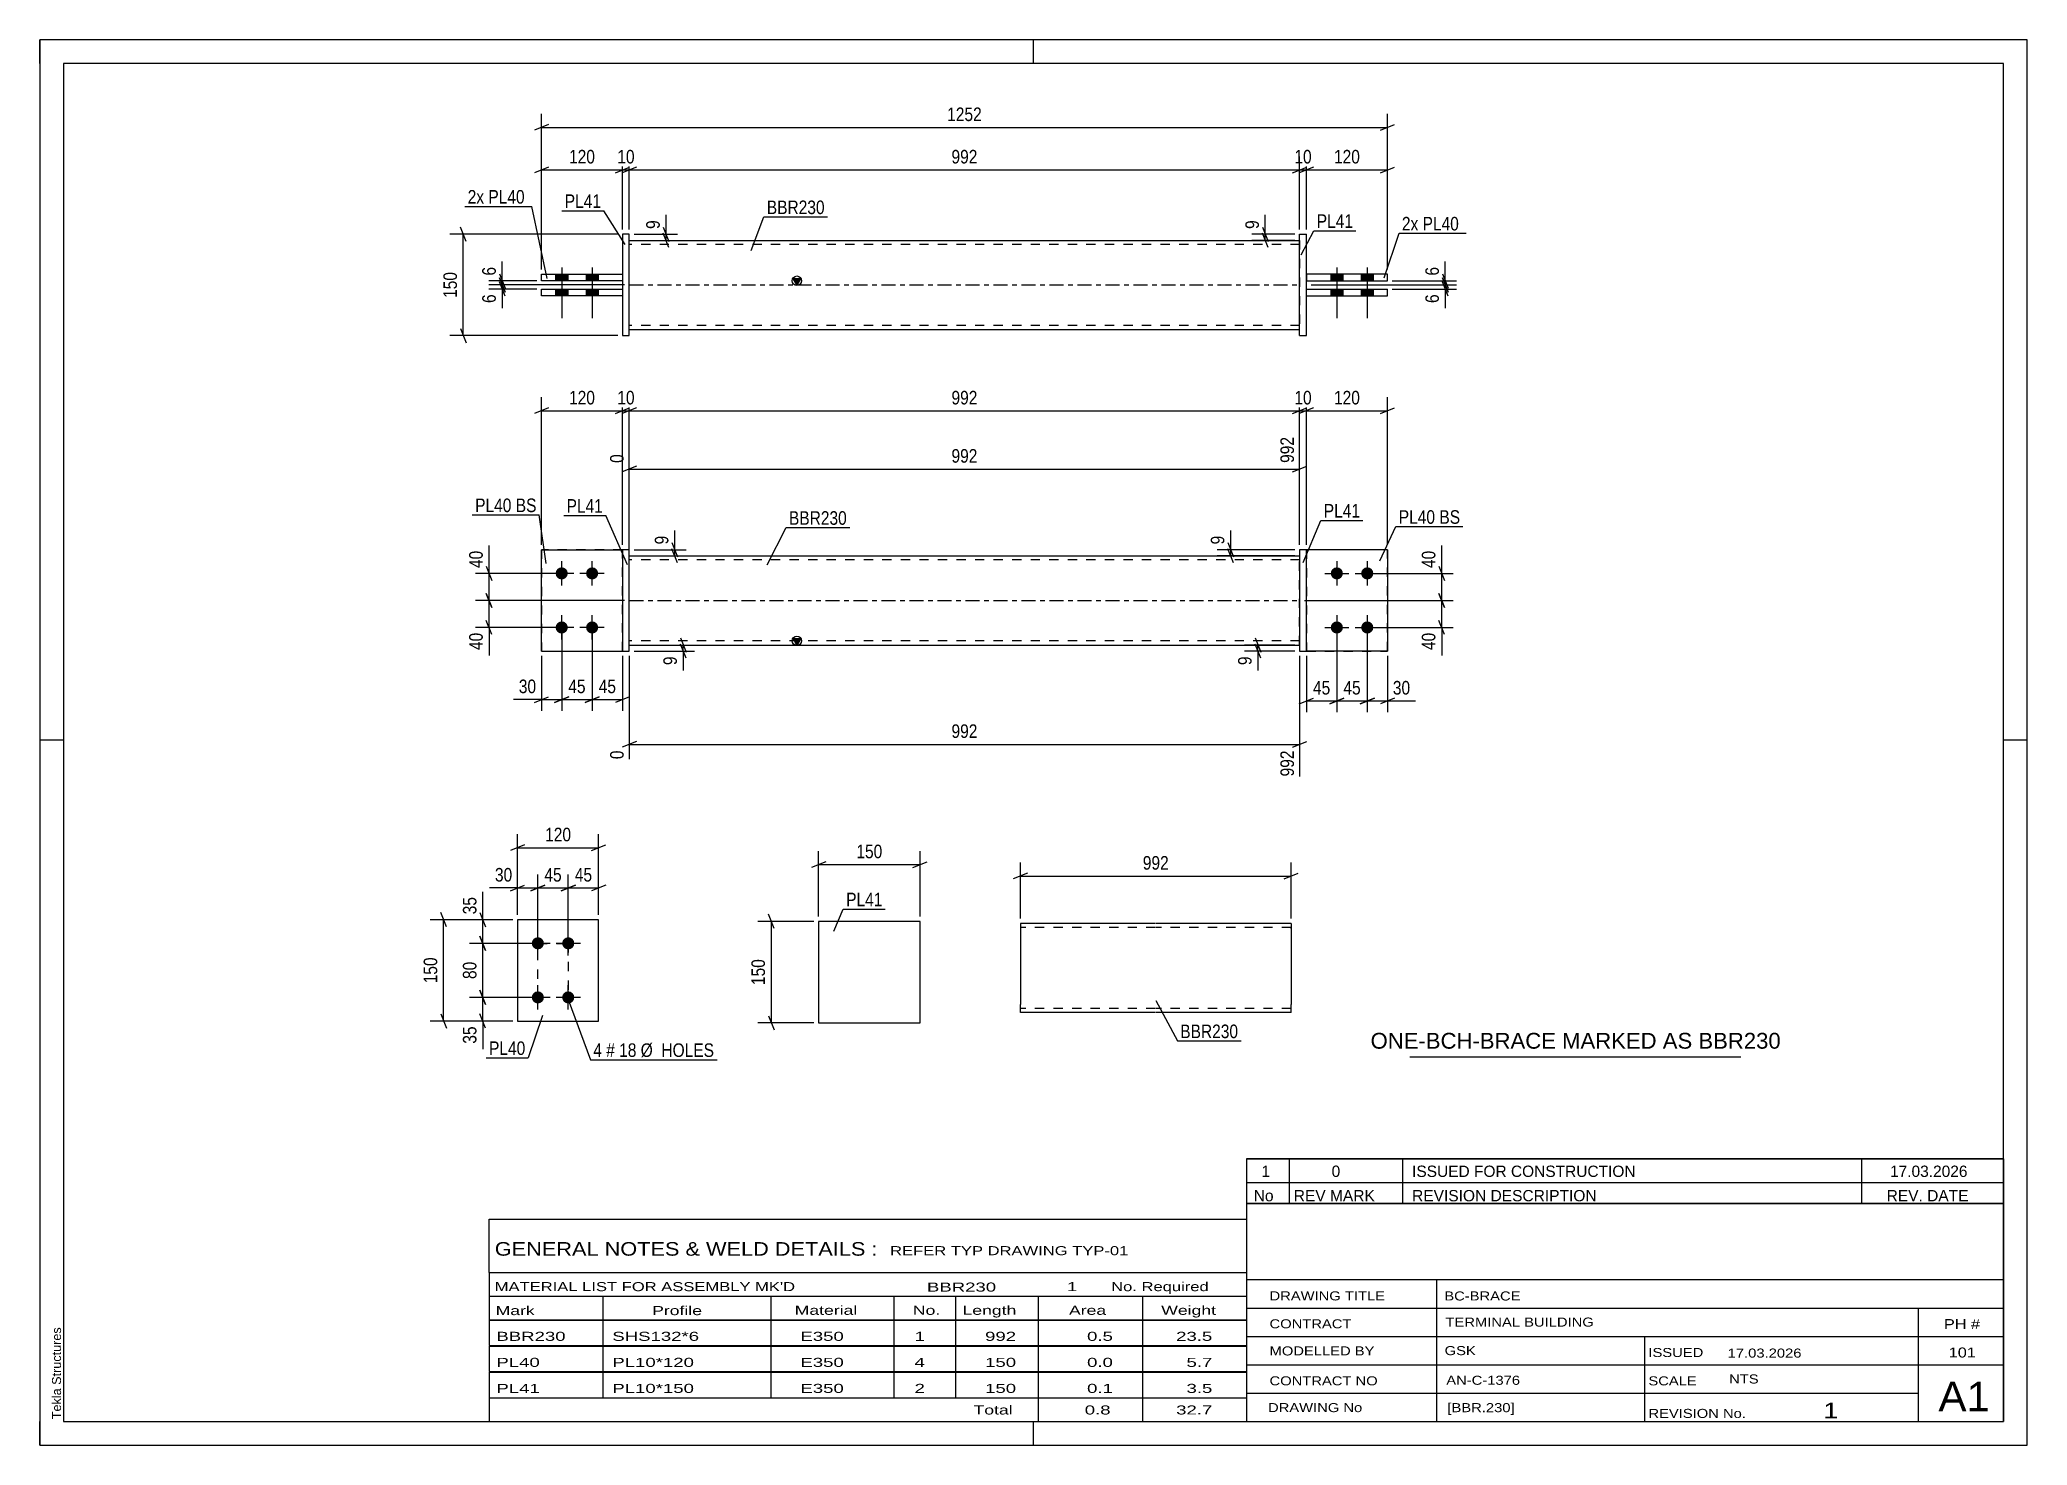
# Paper-space layout 'Layout1' of a CAD drawing. Header units: millimetres. Extents: x 0 to 420, y 0 to 297.
# The model-space entities are those that its viewports show. They can reach past a viewport. Long polylines and large blocks are cut down to what shows.
import ezdxf

# ---------------------------------------------------------------- set-up
doc = ezdxf.new("R2010")
doc.units = ezdxf.units.MM
doc.linetypes.add('DXK_LINE_DOT2', pattern=[3.9198, 1.9599, -1.9599])
doc.linetypes.add('DXK_LINE_DOT3', pattern=[5.9187, 2.979, -0.9799, 0.9799, -0.9799])
doc.layers.add('Viewport layer', color=7, linetype='Continuous', plot=False)
doc.styles.add('Arial', font='ARIAL.TTF', dxfattribs={"height": 0.2})
doc.styles.add('Arial Narrow', font='ARIALN.TTF', dxfattribs={"height": 0.2})

# ---------------------------------------------------------------- blocks, each defined once
blk = doc.blocks.new('Unknown-585697790-1128')
at = {"color": 5, "linetype": 'Continuous'}
for p, q in [((420, 297), (0, 297)), ((0, 297), (0, 0)), ((0, 292), (0, 297)), ((210, 292), (210, 297)), ((420, 0), (420, 297)), ((415, 292), (5, 292)), ((5, 292), (5, 5)), ((415, 5), (415, 292)), ((5, 149), (0, 149)), ((420, 149), (415, 149)), ((0, 0), (0, 5)), ((5, 5), (415, 5)), ((210, 0), (210, 5)), ((0, 0), (420, 0))]:
    blk.add_line(p, q, dxfattribs=at)
at = {"color": 174, "linetype": 'Continuous', "style": 'Arial'}
blk.add_text('Tekla Structures', height=1.9102, rotation=90, dxfattribs=at).set_placement((4.5, 5.5))
blk = doc.blocks.new('Part-585697790-1584 - 1568')
at = {"color": 2, "linetype": 'Continuous'}
for p, q in [((118.11, 111.06), (100.97, 111.06)), ((100.97, 111.06), (100.97, 89.63)), ((118.11, 89.63), (118.11, 111.06)), ((100.97, 89.63), (118.11, 89.63))]:
    blk.add_line(p, q, dxfattribs=at)
blk = doc.blocks.new('Bolt-585697790-1589 - 1568')
at = {"linetype": 'Continuous'}
for points in [[(105.26, 104.78, -1), (105.26, 107.35, -1)], [(111.68, 104.78, -1), (111.68, 107.35, -1)], [(105.26, 93.35, -1), (105.26, 95.92, -1)], [(111.68, 93.35, -1), (111.68, 95.92, -1)]]:
    blk.add_hatch(color=1, dxfattribs=at).paths.add_polyline_path(points)
at = {"color": 1, "linetype": 'Continuous'}
for p, q in [((107.83, 106.06), (102.68, 106.06)), ((105.26, 103.49), (105.26, 108.63)), ((114.26, 106.06), (109.11, 106.06)), ((111.68, 103.49), (111.68, 108.63)), ((105.26, 92.06), (105.26, 97.2)), ((111.68, 92.06), (111.68, 97.2)), ((107.83, 94.63), (102.68, 94.63)), ((114.26, 94.63), (109.11, 94.63))]:
    blk.add_line(p, q, dxfattribs=at)
blk = doc.blocks.new('Part-585697790-1932 - 1926')
at = {"color": 7, "linetype": 'DXK_LINE_DOT2'}
for p, q in [((284.81, 189.24), (267.67, 189.24)), ((267.67, 189.24), (267.67, 167.81)), ((284.81, 167.81), (284.81, 189.24)), ((267.67, 167.81), (284.81, 167.81))]:
    blk.add_line(p, q, dxfattribs=at)
blk = doc.blocks.new('Part-585697790-1937 - 1926')
at = {"color": 2, "linetype": 'Continuous'}
for p, q in [((267.67, 189.24), (266.24, 189.24)), ((266.24, 189.24), (266.24, 167.81)), ((267.67, 167.81), (267.67, 189.24)), ((266.24, 167.81), (267.67, 167.81))]:
    blk.add_line(p, q, dxfattribs=at)
blk = doc.blocks.new('Part-585697790-1942 - 1926')
at = {"color": 2, "linetype": 'Continuous'}
for p, q in [((106.02, 167.81), (106.02, 189.24)), ((106.02, 189.24), (123.16, 189.24)), ((106.02, 167.81), (123.16, 167.81))]:
    blk.add_line(p, q, dxfattribs=at)
at = {"color": 7, "linetype": 'DXK_LINE_DOT2'}
blk.add_line((123.16, 167.81), (123.16, 189.24), dxfattribs=at)
blk = doc.blocks.new('Part-585697790-1947 - 1926')
at = {"linetype": 'Continuous'}
blk.add_hatch(color=2, dxfattribs=at).paths.add_polyline_path([(160, 169.09), (159.2, 170.49), (160.8, 170.49)])
at = {"color": 2, "linetype": 'Continuous'}
for p, q in [((124.59, 187.95), (266.24, 187.95)), ((124.59, 169.09), (266.24, 169.09)), ((160, 169.09), (159.2, 170.49)), ((159.2, 170.49), (160.8, 170.49)), ((160.8, 170.49), (160, 169.09))]:
    blk.add_line(p, q, dxfattribs=at)
at = {"color": 7, "linetype": 'DXK_LINE_DOT2'}
for p, q in [((124.59, 169.09), (124.59, 187.95)), ((266.24, 187.09), (124.59, 187.09)), ((266.24, 169.09), (266.24, 187.95)), ((266.24, 169.95), (124.59, 169.95))]:
    blk.add_line(p, q, dxfattribs=at)
at = {"color": 7, "linetype": 'DXK_LINE_DOT3'}
blk.add_line((124.59, 178.52), (266.24, 178.52), dxfattribs=at)
at = {"color": 2, "linetype": 'Continuous'}
blk.add_circle((160, 169.99), 1, dxfattribs=at)
blk = doc.blocks.new('Part-585697790-1952 - 1926')
at = {"color": 2, "linetype": 'Continuous'}
for p, q in [((284.81, 189.24), (267.67, 189.24)), ((284.81, 189.24), (284.81, 167.81)), ((284.81, 167.81), (267.67, 167.81))]:
    blk.add_line(p, q, dxfattribs=at)
at = {"color": 7, "linetype": 'DXK_LINE_DOT2'}
blk.add_line((267.67, 189.24), (267.67, 167.81), dxfattribs=at)
blk = doc.blocks.new('Bolt-585697790-1954 - 1926')
at = {"linetype": 'Continuous'}
for points in [[(110.3, 182.95, -1), (110.3, 185.52, -1)], [(116.73, 182.95, -1), (116.73, 185.52, -1)], [(110.3, 171.52, -1), (110.3, 174.09, -1)], [(116.73, 171.52, -1), (116.73, 174.09, -1)]]:
    blk.add_hatch(color=1, dxfattribs=at).paths.add_polyline_path(points)
at = {"color": 1, "linetype": 'Continuous'}
for p, q in [((110.3, 181.67), (110.3, 186.81)), ((116.73, 181.67), (116.73, 186.81)), ((112.88, 184.24), (107.73, 184.24)), ((119.3, 184.24), (114.16, 184.24)), ((112.88, 172.81), (107.73, 172.81)), ((110.3, 170.24), (110.3, 175.38)), ((119.3, 172.81), (114.16, 172.81)), ((116.73, 170.24), (116.73, 175.38))]:
    blk.add_line(p, q, dxfattribs=at)
blk = doc.blocks.new('Bolt-585697790-1955 - 1926')
at = {"linetype": 'Continuous'}
for points in [[(274.1, 185.52, -1), (274.1, 182.95, -1)], [(280.53, 185.52, -1), (280.53, 182.95, -1)], [(274.1, 174.09, -1), (274.1, 171.52, -1)], [(280.53, 174.09, -1), (280.53, 171.52, -1)]]:
    blk.add_hatch(color=1, dxfattribs=at).paths.add_polyline_path(points)
at = {"color": 1, "linetype": 'Continuous'}
for p, q in [((274.1, 186.81), (274.1, 181.67)), ((280.53, 186.81), (280.53, 181.67)), ((271.53, 184.24), (276.67, 184.24)), ((277.96, 184.24), (283.1, 184.24)), ((271.53, 172.81), (276.67, 172.81)), ((274.1, 175.38), (274.1, 170.24)), ((277.96, 172.81), (283.1, 172.81)), ((280.53, 175.38), (280.53, 170.24))]:
    blk.add_line(p, q, dxfattribs=at)
blk = doc.blocks.new('Part-585697790-1960 - 1926')
at = {"color": 2, "linetype": 'Continuous'}
for p, q in [((124.59, 189.24), (123.16, 189.24)), ((123.16, 189.24), (123.16, 167.81)), ((124.59, 167.81), (124.59, 189.24)), ((123.16, 167.81), (124.59, 167.81))]:
    blk.add_line(p, q, dxfattribs=at)
blk = doc.blocks.new('Part-585697790-1965 - 1926')
at = {"color": 7, "linetype": 'DXK_LINE_DOT2'}
for p, q in [((123.16, 189.24), (106.02, 189.24)), ((106.02, 189.24), (106.02, 167.81)), ((123.16, 167.81), (123.16, 189.24)), ((106.02, 167.81), (123.16, 167.81))]:
    blk.add_line(p, q, dxfattribs=at)
blk = doc.blocks.new('Part-585697790-2284 - 2276')
at = {"color": 2, "linetype": 'Continuous'}
for p, q in [((124.59, 255.9), (123.16, 255.9)), ((123.16, 255.9), (123.16, 234.47)), ((124.59, 234.47), (124.59, 255.9)), ((123.16, 234.47), (124.59, 234.47))]:
    blk.add_line(p, q, dxfattribs=at)
blk = doc.blocks.new('Part-585697790-2294 - 2276')
at = {"color": 2, "linetype": 'Continuous'}
for p, q in [((284.81, 247.47), (267.67, 247.47)), ((267.67, 247.47), (267.67, 246.04)), ((267.67, 246.04), (284.81, 246.04)), ((284.81, 246.04), (284.81, 247.47))]:
    blk.add_line(p, q, dxfattribs=at)
blk = doc.blocks.new('Bolt-585697790-2278 - 2276')
at = {"linetype": 'Continuous'}
for points in [[(275.39, 247.47), (272.81, 247.47), (272.81, 246.04), (275.39, 246.04)], [(275.39, 247.47), (272.81, 247.47), (272.81, 246.04), (275.39, 246.04)], [(275.39, 244.33), (272.81, 244.33), (272.81, 242.9), (275.39, 242.9)], [(275.39, 244.33), (272.81, 244.33), (272.81, 242.9), (275.39, 242.9)], [(281.81, 247.47), (279.24, 247.47), (279.24, 246.04), (281.81, 246.04)], [(281.81, 247.47), (279.24, 247.47), (279.24, 246.04), (281.81, 246.04)], [(281.81, 244.33), (279.24, 244.33), (279.24, 242.9), (281.81, 242.9)], [(281.81, 244.33), (279.24, 244.33), (279.24, 242.9), (281.81, 242.9)]]:
    blk.add_hatch(color=1, dxfattribs=at).paths.add_polyline_path(points)
at = {"color": 1, "linetype": 'Continuous'}
for p, q in [((274.1, 248.9), (274.1, 238.18)), ((274.1, 248.9), (274.1, 238.18)), ((280.53, 248.9), (280.53, 238.18)), ((280.53, 248.9), (280.53, 238.18)), ((272.81, 247.47), (272.81, 246.04)), ((272.81, 247.47), (272.81, 246.04)), ((272.81, 244.33), (272.81, 242.9)), ((272.81, 244.33), (272.81, 242.9)), ((275.39, 247.47), (275.39, 246.04)), ((275.39, 247.47), (275.39, 246.04)), ((275.39, 244.33), (275.39, 242.9)), ((275.39, 244.33), (275.39, 242.9)), ((279.24, 247.47), (279.24, 246.04)), ((279.24, 247.47), (279.24, 246.04)), ((279.24, 244.33), (279.24, 242.9)), ((279.24, 244.33), (279.24, 242.9)), ((281.81, 247.47), (281.81, 246.04)), ((281.81, 247.47), (281.81, 246.04)), ((281.81, 244.33), (281.81, 242.9)), ((281.81, 244.33), (281.81, 242.9))]:
    blk.add_line(p, q, dxfattribs=at)
blk = doc.blocks.new('Bolt-585697790-2279 - 2276')
at = {"linetype": 'Continuous'}
for points in [[(109.02, 246.04), (111.59, 246.04), (111.59, 247.47), (109.02, 247.47)], [(109.02, 246.04), (111.59, 246.04), (111.59, 247.47), (109.02, 247.47)], [(109.02, 242.9), (111.59, 242.9), (111.59, 244.33), (109.02, 244.33)], [(109.02, 242.9), (111.59, 242.9), (111.59, 244.33), (109.02, 244.33)], [(115.45, 246.04), (118.02, 246.04), (118.02, 247.47), (115.45, 247.47)], [(115.45, 246.04), (118.02, 246.04), (118.02, 247.47), (115.45, 247.47)], [(115.45, 242.9), (118.02, 242.9), (118.02, 244.33), (115.45, 244.33)], [(115.45, 242.9), (118.02, 242.9), (118.02, 244.33), (115.45, 244.33)]]:
    blk.add_hatch(color=1, dxfattribs=at).paths.add_polyline_path(points)
at = {"color": 1, "linetype": 'Continuous'}
for p, q in [((110.3, 248.9), (110.3, 238.18)), ((110.3, 248.9), (110.3, 238.18)), ((116.73, 248.9), (116.73, 238.18)), ((116.73, 248.9), (116.73, 238.18)), ((109.02, 247.47), (109.02, 246.04)), ((109.02, 247.47), (109.02, 246.04)), ((109.02, 244.33), (109.02, 242.9)), ((109.02, 244.33), (109.02, 242.9)), ((111.59, 247.47), (111.59, 246.04)), ((111.59, 247.47), (111.59, 246.04)), ((111.59, 244.33), (111.59, 242.9)), ((111.59, 244.33), (111.59, 242.9)), ((115.45, 247.47), (115.45, 246.04)), ((115.45, 247.47), (115.45, 246.04)), ((115.45, 244.33), (115.45, 242.9)), ((115.45, 244.33), (115.45, 242.9)), ((118.02, 247.47), (118.02, 246.04)), ((118.02, 247.47), (118.02, 246.04)), ((118.02, 244.33), (118.02, 242.9)), ((118.02, 244.33), (118.02, 242.9))]:
    blk.add_line(p, q, dxfattribs=at)
blk = doc.blocks.new('Part-585697790-2289 - 2276')
at = {"color": 2, "linetype": 'Continuous'}
for p, q in [((106.02, 246.04), (106.02, 247.47)), ((106.02, 247.47), (123.16, 247.47)), ((123.16, 246.04), (106.02, 246.04)), ((123.16, 247.47), (123.16, 246.04))]:
    blk.add_line(p, q, dxfattribs=at)
blk = doc.blocks.new('Part-585697790-2299 - 2276')
at = {"color": 2, "linetype": 'Continuous'}
for p, q in [((267.67, 242.9), (267.67, 244.33)), ((267.67, 244.33), (284.81, 244.33)), ((284.81, 242.9), (284.81, 244.33)), ((267.67, 242.9), (284.81, 242.9))]:
    blk.add_line(p, q, dxfattribs=at)
blk = doc.blocks.new('Part-585697790-2304 - 2276')
at = {"linetype": 'Continuous'}
blk.add_hatch(color=2, dxfattribs=at).paths.add_polyline_path([(160, 245.18), (159.2, 246.58), (160.8, 246.58)])
at = {"color": 2, "linetype": 'Continuous'}
for p, q in [((124.59, 254.61), (266.24, 254.61)), ((160, 245.18), (159.2, 246.58)), ((159.2, 246.58), (160.8, 246.58)), ((160.8, 246.58), (160, 245.18)), ((124.59, 235.75), (266.24, 235.75))]:
    blk.add_line(p, q, dxfattribs=at)
at = {"color": 7, "linetype": 'DXK_LINE_DOT2'}
for p, q in [((124.59, 235.75), (124.59, 254.61)), ((266.24, 253.75), (124.59, 253.75)), ((266.24, 254.61), (266.24, 235.75)), ((266.24, 236.61), (124.59, 236.61))]:
    blk.add_line(p, q, dxfattribs=at)
at = {"color": 7, "linetype": 'DXK_LINE_DOT3'}
blk.add_line((124.59, 245.18), (266.24, 245.18), dxfattribs=at)
at = {"color": 2, "linetype": 'Continuous'}
blk.add_circle((160, 246.08), 1, dxfattribs=at)
blk = doc.blocks.new('Part-585697790-2314 - 2276')
at = {"color": 2, "linetype": 'Continuous'}
for p, q in [((266.24, 234.47), (266.24, 255.9)), ((266.24, 255.9), (267.67, 255.9)), ((267.67, 234.47), (267.67, 255.9)), ((266.24, 234.47), (267.67, 234.47))]:
    blk.add_line(p, q, dxfattribs=at)
blk = doc.blocks.new('Part-585697790-2319 - 2276')
at = {"color": 2, "linetype": 'Continuous'}
for p, q in [((106.02, 244.33), (123.16, 244.33)), ((106.02, 242.9), (106.02, 244.33)), ((123.16, 244.33), (123.16, 242.9)), ((123.16, 242.9), (106.02, 242.9))]:
    blk.add_line(p, q, dxfattribs=at)
blk = doc.blocks.new('Part-585697790-1544 - 1528')
at = {"color": 2, "linetype": 'Continuous'}
for p, q in [((186.03, 110.7), (164.6, 110.7)), ((164.6, 110.7), (164.6, 89.27)), ((186.03, 89.27), (186.03, 110.7)), ((164.6, 89.27), (186.03, 89.27))]:
    blk.add_line(p, q, dxfattribs=at)
blk = doc.blocks.new('Part-585697790-1431 - 1415')
at = {"color": 2, "linetype": 'Continuous'}
for p, q in [((235.79, 110.28), (207.22, 110.28)), ((207.22, 110.28), (207.22, 93.14)), ((264.46, 110.28), (235.89, 110.28)), ((264.46, 110.28), (264.46, 93.14)), ((207.22, 91.93), (207.22, 93.14)), ((264.46, 91.42), (264.46, 93.14)), ((207.22, 91.55), (207.22, 91.93)), ((207.22, 91.42), (207.22, 91.55)), ((235.79, 91.42), (207.22, 91.42)), ((264.46, 91.42), (235.89, 91.42))]:
    blk.add_line(p, q, dxfattribs=at)
at = {"color": 7, "linetype": 'DXK_LINE_DOT2'}
for p, q in [((235.79, 109.42), (207.22, 109.42)), ((264.46, 109.42), (235.89, 109.42)), ((264.46, 109.42), (264.46, 109.36)), ((264.46, 109.36), (264.46, 109.42)), ((264.46, 109.22), (264.46, 109.36)), ((264.46, 109.36), (264.46, 109.22)), ((207.22, 92.48), (207.22, 93.14)), ((207.22, 91.93), (207.22, 92.81)), ((264.46, 92.35), (264.46, 92.81)), ((207.22, 92.28), (207.22, 92.35)), ((207.22, 92.28), (207.22, 92.35)), ((235.79, 92.28), (207.22, 92.28)), ((207.22, 91.42), (207.22, 91.42)), ((264.46, 92.28), (235.89, 92.28)), ((264.46, 92.28), (264.46, 92.35))]:
    blk.add_line(p, q, dxfattribs=at)
blk = doc.blocks.new('Rectangle-585697790-1704 - 1568')
at = {"color": 1, "linetype": 'DXK_LINE_DOT2'}
blk.add_lwpolyline([(105.26, 106.06), (111.68, 106.06), (111.68, 94.63), (105.26, 94.63), (105.26, 106.06)], close=True, dxfattribs=at)
blk = doc.blocks.new('StraightDimension-585697790-1591 - 1568')
at = {"color": 7, "linetype": 'Continuous'}
for p, q in [((102.47, 126.87), (99.47, 125.67)), ((100.97, 112.06), (100.97, 129.12)), ((100.97, 126.27), (118.11, 126.27)), ((116.61, 125.67), (119.61, 126.87)), ((118.11, 112.06), (118.11, 129.12))]:
    blk.add_line(p, q, dxfattribs=at)
at = {"color": 0}
blk.add_wipeout([(112.88, 127.02), (112.88, 131.22), (106.2, 131.22), (106.2, 127.02)], dxfattribs=at)
at = {"color": 3, "style": 'Arial Narrow'}
blk.add_text('120', height=2.863, dxfattribs=at).set_placement((106.8, 127.62))
blk = doc.blocks.new('StraightDimension-585697790-1691 - 1568')
at = {"color": 7, "linetype": 'Continuous'}
for p, q in [((104.26, 94.63), (90.78, 94.63)), ((93.03, 96.13), (94.23, 93.13)), ((93.63, 89.63), (93.63, 94.63)), ((99.97, 89.63), (90.78, 89.63)), ((94.23, 88.13), (93.03, 91.13))]:
    blk.add_line(p, q, dxfattribs=at)
at = {"color": 0}
blk.add_wipeout([(92.88, 89.11), (88.68, 89.11), (88.68, 84.25), (92.88, 84.25)], dxfattribs=at)
at = {"color": 7, "linetype": 'Continuous'}
blk.add_line((93.63, 89.63), (93.63, 83.73), dxfattribs=at)
blk.add_line((93.63, 89.63), (93.63, 83.73), dxfattribs=at)
at = {"color": 3, "style": 'Arial Narrow'}
blk.add_text('35', height=2.863, rotation=90.0002, dxfattribs=at).set_placement((92.28, 84.85))
blk = doc.blocks.new('StraightDimension-585697790-1627 - 1568')
at = {"color": 7, "linetype": 'Continuous'}
for p, q in [((103.76, 117.17), (106.76, 118.37)), ((105.26, 107.06), (105.26, 120.62)), ((105.26, 117.77), (111.68, 117.77)), ((113.18, 118.37), (110.18, 117.17)), ((111.68, 107.06), (111.68, 120.62))]:
    blk.add_line(p, q, dxfattribs=at)
at = {"color": 0}
blk.add_wipeout([(110.9, 118.52), (110.9, 122.72), (106.04, 122.72), (106.04, 118.52)], dxfattribs=at)
at = {"color": 3, "style": 'Arial Narrow'}
blk.add_text('45', height=2.863, dxfattribs=at).set_placement((106.64, 119.12))
blk = doc.blocks.new('StraightDimension-585697790-1611 - 1568')
at = {"color": 7, "linetype": 'Continuous'}
for p, q in [((110.18, 117.17), (113.18, 118.37)), ((111.68, 107.06), (111.68, 120.62)), ((111.68, 117.77), (118.11, 117.77)), ((119.61, 118.37), (116.61, 117.17)), ((118.11, 112.06), (118.11, 120.62))]:
    blk.add_line(p, q, dxfattribs=at)
at = {"color": 0}
blk.add_wipeout([(117.33, 118.52), (117.33, 122.72), (112.47, 122.72), (112.47, 118.52)], dxfattribs=at)
at = {"color": 3, "style": 'Arial Narrow'}
blk.add_text('45', height=2.863, dxfattribs=at).set_placement((113.07, 119.12))
blk = doc.blocks.new('StraightDimension-585697790-1637 - 1568')
at = {"color": 7, "linetype": 'Continuous'}
for p, q in [((99.47, 117.17), (102.47, 118.37)), ((100.97, 112.06), (100.97, 120.62)), ((100.97, 117.77), (105.26, 117.77)), ((106.76, 118.37), (103.76, 117.17)), ((105.26, 107.06), (105.26, 120.62))]:
    blk.add_line(p, q, dxfattribs=at)
at = {"color": 0}
blk.add_wipeout([(100.44, 118.52), (100.44, 122.72), (95.59, 122.72), (95.59, 118.52)], dxfattribs=at)
at = {"color": 7, "linetype": 'Continuous'}
blk.add_line((100.97, 117.77), (95.06, 117.77), dxfattribs=at)
blk.add_line((100.97, 117.77), (95.06, 117.77), dxfattribs=at)
at = {"color": 3, "style": 'Arial Narrow'}
blk.add_text('30', height=2.863, dxfattribs=at).set_placement((96.19, 119.12))
blk = doc.blocks.new('StraightDimension-585697790-1651 - 1568')
at = {"color": 7, "linetype": 'Continuous'}
for p, q in [((99.97, 111.06), (82.49, 111.06)), ((85.94, 109.56), (84.74, 112.56)), ((85.34, 89.63), (85.34, 111.06)), ((99.97, 89.63), (82.49, 89.63)), ((84.74, 91.13), (85.94, 88.13))]:
    blk.add_line(p, q, dxfattribs=at)
at = {"color": 0}
blk.add_wipeout([(84.59, 103.69), (80.39, 103.69), (80.39, 97.01), (84.59, 97.01)], dxfattribs=at)
at = {"color": 3, "style": 'Arial Narrow'}
blk.add_text('150', height=2.863, rotation=90.0002, dxfattribs=at).set_placement((83.99, 97.61))
blk = doc.blocks.new('StraightDimension-585697790-1668 - 1568')
at = {"color": 7, "linetype": 'Continuous'}
for p, q in [((99.97, 111.06), (90.78, 111.06)), ((93.03, 112.56), (94.23, 109.56)), ((93.63, 106.06), (93.63, 111.06)), ((104.26, 106.06), (90.78, 106.06)), ((94.23, 104.56), (93.03, 107.56))]:
    blk.add_line(p, q, dxfattribs=at)
at = {"color": 0}
blk.add_wipeout([(92.88, 116.44), (88.68, 116.44), (88.68, 111.59), (92.88, 111.59)], dxfattribs=at)
at = {"color": 7, "linetype": 'Continuous'}
blk.add_line((93.63, 111.06), (93.63, 116.97), dxfattribs=at)
blk.add_line((93.63, 111.06), (93.63, 116.97), dxfattribs=at)
at = {"color": 3, "style": 'Arial Narrow'}
blk.add_text('35', height=2.863, rotation=90.0002, dxfattribs=at).set_placement((92.28, 112.19))
blk = doc.blocks.new('StraightDimension-585697790-1681 - 1568')
at = {"color": 7, "linetype": 'Continuous'}
for p, q in [((104.26, 106.06), (90.78, 106.06)), ((93.03, 107.56), (94.23, 104.56)), ((93.63, 94.63), (93.63, 106.06)), ((104.26, 94.63), (90.78, 94.63)), ((94.23, 93.13), (93.03, 96.13))]:
    blk.add_line(p, q, dxfattribs=at)
at = {"color": 0}
blk.add_wipeout([(92.88, 102.78), (88.68, 102.78), (88.68, 97.92), (92.88, 97.92)], dxfattribs=at)
at = {"color": 3, "style": 'Arial Narrow'}
blk.add_text('80', height=2.863, rotation=90.0002, dxfattribs=at).set_placement((92.28, 98.52))
blk = doc.blocks.new('StraightDimension-585697790-2153 - 1926')
at = {"color": 7, "linetype": 'Continuous'}
for p, q in [((123.59, 178.52), (92.11, 178.52)), ((94.36, 180.02), (95.56, 177.02)), ((94.96, 172.81), (94.96, 178.52)), ((109.3, 172.81), (92.11, 172.81)), ((95.56, 171.31), (94.36, 174.31))]:
    blk.add_line(p, q, dxfattribs=at)
at = {"color": 0}
blk.add_wipeout([(94.21, 172.28), (90.01, 172.28), (90.01, 167.43), (94.21, 167.43)], dxfattribs=at)
at = {"color": 7, "linetype": 'Continuous'}
blk.add_line((94.96, 172.81), (94.96, 166.9), dxfattribs=at)
blk.add_line((94.96, 172.81), (94.96, 166.9), dxfattribs=at)
at = {"color": 3, "style": 'Arial Narrow'}
blk.add_text('40', height=2.863, rotation=90.0002, dxfattribs=at).set_placement((93.61, 168.03))
blk = doc.blocks.new('StraightDimension-585697790-2006 - 1926')
at = {"color": 7, "linetype": 'Continuous'}
for p, q in [((126.09, 219.19), (123.09, 217.99)), ((124.59, 190.24), (124.59, 221.44)), ((124.59, 218.59), (266.24, 218.59)), ((264.74, 217.99), (267.74, 219.19)), ((266.24, 190.24), (266.24, 221.44))]:
    blk.add_line(p, q, dxfattribs=at)
at = {"color": 0}
blk.add_wipeout([(198.76, 219.34), (198.76, 223.54), (192.07, 223.54), (192.07, 219.34)], dxfattribs=at)
at = {"color": 3, "style": 'Arial Narrow'}
blk.add_text('992', height=2.863, dxfattribs=at).set_placement((192.67, 219.94))
blk = doc.blocks.new('StraightDimension-585697790-2221 - 1926')
at = {"color": 7, "linetype": 'Continuous'}
for p, q in [((266.24, 190.24), (266.24, 213.06)), ((126.09, 206.88), (123.09, 205.68)), ((124.59, 188.95), (124.59, 209.41)), ((124.59, 206.28), (266.24, 206.28)), ((264.74, 205.68), (267.74, 206.88))]:
    blk.add_line(p, q, dxfattribs=at)
at = {"color": 0, "linetype": 'Continuous'}
for points in [[(123.99, 210.01), (119.79, 210.01), (119.79, 206.98), (123.99, 206.98)], [(265.64, 213.66), (261.44, 213.66), (261.44, 206.98), (265.64, 206.98)]]:
    blk.add_wipeout(points, dxfattribs=at)
at = {"color": 0}
blk.add_wipeout([(198.76, 207.03), (198.76, 211.23), (192.07, 211.23), (192.07, 207.03)], dxfattribs=at)
at = {"color": 3, "style": 'Arial Narrow'}
blk.add_text('992', height=2.863, dxfattribs=at).set_placement((192.67, 207.63))
at = {"color": 3, "linetype": 'Continuous', "style": 'Arial Narrow'}
for s, height, p in [('992', 2.863, (265.04, 207.58)), ('0', 2.86, (123.39, 207.58))]:
    blk.add_text(s, height=height, rotation=90.0002, dxfattribs=at).set_placement(p)
blk = doc.blocks.new('StraightDimension-585697790-2117 - 1926')
at = {"color": 7, "linetype": 'Continuous'}
for p, q in [((280.53, 171.81), (280.53, 154.89)), ((284.81, 166.81), (284.81, 154.89)), ((279.03, 156.69), (282.03, 157.89)), ((280.53, 157.29), (284.81, 157.29)), ((286.31, 157.89), (283.31, 156.69))]:
    blk.add_line(p, q, dxfattribs=at)
at = {"color": 0}
blk.add_wipeout([(290.2, 158.04), (290.2, 162.24), (285.34, 162.24), (285.34, 158.04)], dxfattribs=at)
at = {"color": 7, "linetype": 'Continuous'}
blk.add_line((284.81, 157.29), (290.72, 157.29), dxfattribs=at)
blk.add_line((284.81, 157.29), (290.72, 157.29), dxfattribs=at)
at = {"color": 3, "style": 'Arial Narrow'}
blk.add_text('30', height=2.863, dxfattribs=at).set_placement((285.94, 158.64))
blk = doc.blocks.new('StraightDimension-585697790-2032 - 1926')
at = {"color": 7, "linetype": 'Continuous'}
for p, q in [((107.52, 219.19), (104.52, 217.99)), ((106.02, 190.24), (106.02, 221.44)), ((106.02, 218.59), (123.16, 218.59)), ((121.66, 217.99), (124.66, 219.19)), ((123.16, 190.24), (123.16, 221.44))]:
    blk.add_line(p, q, dxfattribs=at)
at = {"color": 0}
blk.add_wipeout([(117.93, 219.34), (117.93, 223.54), (111.25, 223.54), (111.25, 219.34)], dxfattribs=at)
at = {"color": 3, "style": 'Arial Narrow'}
blk.add_text('120', height=2.863, dxfattribs=at).set_placement((111.85, 219.94))
blk = doc.blocks.new('StraightDimension-585697790-2203 - 1926')
at = {"color": 7, "linetype": 'Continuous'}
for p, q in [((110.3, 171.81), (110.3, 155.18)), ((116.73, 171.81), (116.73, 155.18)), ((108.8, 156.98), (111.8, 158.18)), ((110.3, 157.58), (116.73, 157.58)), ((118.23, 158.18), (115.23, 156.98))]:
    blk.add_line(p, q, dxfattribs=at)
at = {"color": 0}
blk.add_wipeout([(115.95, 158.33), (115.95, 162.53), (111.09, 162.53), (111.09, 158.33)], dxfattribs=at)
at = {"color": 3, "style": 'Arial Narrow'}
blk.add_text('45', height=2.863, dxfattribs=at).set_placement((111.69, 158.93))
blk = doc.blocks.new('StraightDimension-585697790-2167 - 1926')
at = {"color": 7, "linetype": 'Continuous'}
for p, q in [((125.59, 189.24), (136.59, 189.24)), ((133.59, 190.74), (134.79, 187.74)), ((134.79, 186.45), (133.59, 189.45)), ((134.19, 187.95), (134.19, 189.24)), ((125.59, 187.95), (136.59, 187.95))]:
    blk.add_line(p, q, dxfattribs=at)
at = {"color": 0}
blk.add_wipeout([(133.44, 192.79), (129.24, 192.79), (129.24, 189.76), (133.44, 189.76)], dxfattribs=at)
at = {"color": 7, "linetype": 'Continuous'}
blk.add_line((134.19, 189.24), (134.19, 193.32), dxfattribs=at)
blk.add_line((134.19, 189.24), (134.19, 193.32), dxfattribs=at)
at = {"color": 3, "style": 'Arial Narrow'}
blk.add_text('9', height=2.86, rotation=90.0002, dxfattribs=at).set_placement((132.84, 190.36))
blk = doc.blocks.new('StraightDimension-585697790-1967 - 1926')
at = {"color": 7, "linetype": 'Continuous'}
for p, q in [((269.17, 219.19), (266.17, 217.99)), ((267.67, 190.24), (267.67, 221.44)), ((267.67, 218.59), (284.81, 218.59)), ((283.31, 217.99), (286.31, 219.19)), ((284.81, 190.24), (284.81, 221.44))]:
    blk.add_line(p, q, dxfattribs=at)
at = {"color": 0}
blk.add_wipeout([(279.58, 219.34), (279.58, 223.54), (272.9, 223.54), (272.9, 219.34)], dxfattribs=at)
at = {"color": 3, "style": 'Arial Narrow'}
blk.add_text('120', height=2.863, dxfattribs=at).set_placement((273.5, 219.94))
blk = doc.blocks.new('StraightDimension-585697790-1989 - 1926')
at = {"color": 7, "linetype": 'Continuous'}
for p, q in [((264.74, 217.99), (267.74, 219.19)), ((269.17, 219.19), (266.17, 217.99)), ((266.24, 190.24), (266.24, 221.44)), ((266.24, 218.59), (267.67, 218.59)), ((267.67, 190.24), (267.67, 221.44))]:
    blk.add_line(p, q, dxfattribs=at)
at = {"color": 0}
blk.add_wipeout([(269.39, 219.34), (269.39, 223.54), (264.53, 223.54), (264.53, 219.34)], dxfattribs=at)
at = {"color": 3, "style": 'Arial Narrow'}
blk.add_text('10', height=2.863, dxfattribs=at).set_placement((265.13, 219.94))
blk = doc.blocks.new('StraightDimension-585697790-2015 - 1926')
at = {"color": 7, "linetype": 'Continuous'}
for p, q in [((121.66, 217.99), (124.66, 219.19)), ((126.09, 219.19), (123.09, 217.99)), ((123.16, 190.24), (123.16, 221.44)), ((123.16, 218.59), (124.59, 218.59)), ((124.59, 190.24), (124.59, 221.44))]:
    blk.add_line(p, q, dxfattribs=at)
at = {"color": 0}
blk.add_wipeout([(126.3, 219.34), (126.3, 223.54), (121.45, 223.54), (121.45, 219.34)], dxfattribs=at)
at = {"color": 3, "style": 'Arial Narrow'}
blk.add_text('10', height=2.863, dxfattribs=at).set_placement((122.05, 219.94))
blk = doc.blocks.new('StraightDimension-585697790-2055 - 1926')
at = {"color": 7, "linetype": 'Continuous'}
for p, q in [((265.24, 189.24), (248.82, 189.24)), ((251.07, 190.74), (252.27, 187.74)), ((252.27, 186.45), (251.07, 189.45)), ((251.67, 187.95), (251.67, 189.24)), ((265.24, 187.95), (248.82, 187.95))]:
    blk.add_line(p, q, dxfattribs=at)
at = {"color": 0}
blk.add_wipeout([(250.92, 192.79), (246.72, 192.79), (246.72, 189.76), (250.92, 189.76)], dxfattribs=at)
at = {"color": 7, "linetype": 'Continuous'}
blk.add_line((251.67, 189.24), (251.67, 193.32), dxfattribs=at)
blk.add_line((251.67, 189.24), (251.67, 193.32), dxfattribs=at)
at = {"color": 3, "style": 'Arial Narrow'}
blk.add_text('9', height=2.86, rotation=90.0002, dxfattribs=at).set_placement((250.32, 190.36))
blk = doc.blocks.new('StraightDimension-585697790-2190 - 1926')
at = {"color": 7, "linetype": 'Continuous'}
for p, q in [((116.73, 171.81), (116.73, 155.18)), ((123.16, 166.81), (123.16, 155.18)), ((115.23, 156.98), (118.23, 158.18)), ((116.73, 157.58), (123.16, 157.58)), ((124.66, 158.18), (121.66, 156.98))]:
    blk.add_line(p, q, dxfattribs=at)
at = {"color": 0}
blk.add_wipeout([(122.37, 158.33), (122.37, 162.53), (117.52, 162.53), (117.52, 158.33)], dxfattribs=at)
at = {"color": 3, "style": 'Arial Narrow'}
blk.add_text('45', height=2.863, dxfattribs=at).set_placement((118.12, 158.93))
blk = doc.blocks.new('StraightDimension-585697790-2062 - 1926')
at = {"color": 7, "linetype": 'Continuous'}
for p, q in [((295.67, 185.74), (296.87, 182.74)), ((281.53, 184.24), (298.67, 184.24)), ((296.27, 178.52), (296.27, 184.24)), ((267.24, 178.52), (298.67, 178.52)), ((296.87, 177.02), (295.67, 180.02))]:
    blk.add_line(p, q, dxfattribs=at)
at = {"color": 0}
blk.add_wipeout([(295.52, 189.62), (291.32, 189.62), (291.32, 184.76), (295.52, 184.76)], dxfattribs=at)
at = {"color": 7, "linetype": 'Continuous'}
blk.add_line((296.27, 184.24), (296.27, 190.14), dxfattribs=at)
blk.add_line((296.27, 184.24), (296.27, 190.14), dxfattribs=at)
at = {"color": 3, "style": 'Arial Narrow'}
blk.add_text('40', height=2.863, rotation=90.0002, dxfattribs=at).set_placement((294.92, 185.36))
blk = doc.blocks.new('StraightDimension-585697790-2077 - 1926')
at = {"color": 7, "linetype": 'Continuous'}
for p, q in [((267.24, 178.52), (298.67, 178.52)), ((295.67, 180.02), (296.87, 177.02)), ((296.27, 172.81), (296.27, 178.52)), ((281.53, 172.81), (298.67, 172.81)), ((296.87, 171.31), (295.67, 174.31))]:
    blk.add_line(p, q, dxfattribs=at)
at = {"color": 0}
blk.add_wipeout([(295.52, 172.28), (291.32, 172.28), (291.32, 167.43), (295.52, 167.43)], dxfattribs=at)
at = {"color": 7, "linetype": 'Continuous'}
blk.add_line((296.27, 172.81), (296.27, 166.9), dxfattribs=at)
blk.add_line((296.27, 172.81), (296.27, 166.9), dxfattribs=at)
at = {"color": 3, "style": 'Arial Narrow'}
blk.add_text('40', height=2.863, rotation=90.0002, dxfattribs=at).set_placement((294.92, 168.03))
blk = doc.blocks.new('StraightDimension-585697790-2091 - 1926')
at = {"color": 7, "linetype": 'Continuous'}
for p, q in [((274.1, 171.81), (274.1, 154.89)), ((267.67, 166.81), (267.67, 154.89)), ((266.17, 156.69), (269.17, 157.89)), ((267.67, 157.29), (274.1, 157.29)), ((275.6, 157.89), (272.6, 156.69))]:
    blk.add_line(p, q, dxfattribs=at)
at = {"color": 0}
blk.add_wipeout([(273.31, 158.04), (273.31, 162.24), (268.46, 162.24), (268.46, 158.04)], dxfattribs=at)
at = {"color": 3, "style": 'Arial Narrow'}
blk.add_text('45', height=2.863, dxfattribs=at).set_placement((269.06, 158.64))
blk = doc.blocks.new('StraightDimension-585697790-2107 - 1926')
at = {"color": 7, "linetype": 'Continuous'}
for p, q in [((274.1, 171.81), (274.1, 154.89)), ((280.53, 171.81), (280.53, 154.89)), ((272.6, 156.69), (275.6, 157.89)), ((274.1, 157.29), (280.53, 157.29)), ((282.03, 157.89), (279.03, 156.69))]:
    blk.add_line(p, q, dxfattribs=at)
at = {"color": 0}
blk.add_wipeout([(279.74, 158.04), (279.74, 162.24), (274.89, 162.24), (274.89, 158.04)], dxfattribs=at)
at = {"color": 3, "style": 'Arial Narrow'}
blk.add_text('45', height=2.863, dxfattribs=at).set_placement((275.49, 158.64))
blk = doc.blocks.new('StraightDimension-585697790-2131 - 1926')
at = {"color": 7, "linetype": 'Continuous'}
for p, q in [((265.24, 169.09), (254.59, 169.09)), ((256.84, 170.59), (258.04, 167.59)), ((258.04, 166.31), (256.84, 169.31)), ((257.44, 167.81), (257.44, 169.09)), ((265.24, 167.81), (254.59, 167.81))]:
    blk.add_line(p, q, dxfattribs=at)
at = {"color": 0}
blk.add_wipeout([(256.69, 167.28), (252.49, 167.28), (252.49, 164.26), (256.69, 164.26)], dxfattribs=at)
at = {"color": 7, "linetype": 'Continuous'}
blk.add_line((257.44, 167.81), (257.44, 163.73), dxfattribs=at)
blk.add_line((257.44, 167.81), (257.44, 163.73), dxfattribs=at)
at = {"color": 3, "style": 'Arial Narrow'}
blk.add_text('9', height=2.86, rotation=90.0002, dxfattribs=at).set_placement((256.09, 164.86))
blk = doc.blocks.new('StraightDimension-585697790-2140 - 1926')
at = {"color": 7, "linetype": 'Continuous'}
for p, q in [((94.36, 185.74), (95.56, 182.74)), ((109.3, 184.24), (92.11, 184.24)), ((94.96, 178.52), (94.96, 184.24)), ((123.59, 178.52), (92.11, 178.52)), ((95.56, 177.02), (94.36, 180.02))]:
    blk.add_line(p, q, dxfattribs=at)
at = {"color": 0}
blk.add_wipeout([(94.21, 189.62), (90.01, 189.62), (90.01, 184.76), (94.21, 184.76)], dxfattribs=at)
at = {"color": 7, "linetype": 'Continuous'}
blk.add_line((94.96, 184.24), (94.96, 190.14), dxfattribs=at)
blk.add_line((94.96, 184.24), (94.96, 190.14), dxfattribs=at)
at = {"color": 3, "style": 'Arial Narrow'}
blk.add_text('40', height=2.863, rotation=90.0002, dxfattribs=at).set_placement((93.61, 185.36))
blk = doc.blocks.new('StraightDimension-585697790-2176 - 1926')
at = {"color": 7, "linetype": 'Continuous'}
for p, q in [((125.59, 169.09), (138.39, 169.09)), ((135.39, 170.59), (136.59, 167.59)), ((136.59, 166.31), (135.39, 169.31)), ((135.99, 167.81), (135.99, 169.09)), ((125.59, 167.81), (138.39, 167.81))]:
    blk.add_line(p, q, dxfattribs=at)
at = {"color": 0}
blk.add_wipeout([(135.24, 167.28), (131.04, 167.28), (131.04, 164.26), (135.24, 164.26)], dxfattribs=at)
at = {"color": 7, "linetype": 'Continuous'}
blk.add_line((135.99, 167.81), (135.99, 163.73), dxfattribs=at)
blk.add_line((135.99, 167.81), (135.99, 163.73), dxfattribs=at)
at = {"color": 3, "style": 'Arial Narrow'}
blk.add_text('9', height=2.86, rotation=90.0002, dxfattribs=at).set_placement((134.64, 164.86))
blk = doc.blocks.new('StraightDimension-585697790-2185 - 1926')
at = {"color": 7, "linetype": 'Continuous'}
for p, q in [((124.59, 166.81), (124.59, 144.98)), ((266.24, 166.81), (266.24, 141.33)), ((126.09, 148.71), (123.09, 147.51)), ((124.59, 148.11), (266.24, 148.11)), ((264.74, 147.51), (267.74, 148.71))]:
    blk.add_line(p, q, dxfattribs=at)
at = {"color": 0}
blk.add_wipeout([(198.76, 148.86), (198.76, 153.06), (192.07, 153.06), (192.07, 148.86)], dxfattribs=at)
at = {"color": 0, "linetype": 'Continuous'}
for points in [[(123.99, 147.41), (119.79, 147.41), (119.79, 144.38), (123.99, 144.38)], [(265.64, 147.41), (261.44, 147.41), (261.44, 140.73), (265.64, 140.73)]]:
    blk.add_wipeout(points, dxfattribs=at)
at = {"color": 3, "style": 'Arial Narrow'}
blk.add_text('992', height=2.863, dxfattribs=at).set_placement((192.67, 149.46))
at = {"color": 3, "linetype": 'Continuous', "style": 'Arial Narrow'}
for s, height, p in [('0', 2.86, (123.39, 144.98)), ('992', 2.863, (265.04, 141.33))]:
    blk.add_text(s, height=height, rotation=90.0002, dxfattribs=at).set_placement(p)
blk = doc.blocks.new('StraightDimension-585697790-2210 - 1926')
at = {"color": 7, "linetype": 'Continuous'}
for p, q in [((110.3, 171.81), (110.3, 155.18)), ((106.02, 166.81), (106.02, 155.18)), ((104.52, 156.98), (107.52, 158.18)), ((106.02, 157.58), (110.3, 157.58)), ((111.8, 158.18), (108.8, 156.98))]:
    blk.add_line(p, q, dxfattribs=at)
at = {"color": 0}
blk.add_wipeout([(105.49, 158.33), (105.49, 162.53), (100.64, 162.53), (100.64, 158.33)], dxfattribs=at)
at = {"color": 7, "linetype": 'Continuous'}
blk.add_line((106.02, 157.58), (100.11, 157.58), dxfattribs=at)
blk.add_line((106.02, 157.58), (100.11, 157.58), dxfattribs=at)
at = {"color": 3, "style": 'Arial Narrow'}
blk.add_text('30', height=2.863, dxfattribs=at).set_placement((101.24, 158.93))
blk = doc.blocks.new('StraightDimension-585697790-2413 - 2276')
at = {"color": 7, "linetype": 'Continuous'}
for p, q in [((107.52, 279.07), (104.52, 277.87)), ((106.02, 248.47), (106.02, 281.32)), ((106.02, 278.47), (284.81, 278.47)), ((283.31, 277.87), (286.31, 279.07)), ((284.81, 248.47), (284.81, 281.32))]:
    blk.add_line(p, q, dxfattribs=at)
at = {"color": 0}
blk.add_wipeout([(199.67, 279.22), (199.67, 283.42), (191.16, 283.42), (191.16, 279.22)], dxfattribs=at)
at = {"color": 3, "style": 'Arial Narrow'}
blk.add_text('1252', height=2.863, dxfattribs=at).set_placement((191.76, 279.82))
blk = doc.blocks.new('StraightDimension-585697790-2392 - 2276')
at = {"color": 7, "linetype": 'Continuous'}
for p, q in [((107.52, 270.11), (104.52, 268.91)), ((106.02, 248.47), (106.02, 272.36)), ((106.02, 269.51), (123.16, 269.51)), ((121.66, 268.91), (124.66, 270.11)), ((123.16, 256.9), (123.16, 272.36))]:
    blk.add_line(p, q, dxfattribs=at)
at = {"color": 0}
blk.add_wipeout([(117.93, 270.26), (117.93, 274.46), (111.25, 274.46), (111.25, 270.26)], dxfattribs=at)
at = {"color": 3, "style": 'Arial Narrow'}
blk.add_text('120', height=2.863, dxfattribs=at).set_placement((111.85, 270.86))
blk = doc.blocks.new('StraightDimension-585697790-2321 - 2276')
at = {"color": 7, "linetype": 'Continuous'}
for p, q in [((131.77, 257.4), (132.97, 254.4)), ((125.59, 255.9), (134.77, 255.9)), ((125.59, 254.61), (134.77, 254.61)), ((132.97, 253.11), (131.77, 256.11)), ((132.37, 254.61), (132.37, 255.9))]:
    blk.add_line(p, q, dxfattribs=at)
at = {"color": 0}
blk.add_wipeout([(131.62, 259.45), (127.42, 259.45), (127.42, 256.42), (131.62, 256.42)], dxfattribs=at)
at = {"color": 7, "linetype": 'Continuous'}
blk.add_line((132.37, 255.9), (132.37, 259.97), dxfattribs=at)
blk.add_line((132.37, 255.9), (132.37, 259.97), dxfattribs=at)
at = {"color": 3, "style": 'Arial Narrow'}
blk.add_text('9', height=2.86, rotation=90.0002, dxfattribs=at).set_placement((131.02, 257.02))
blk = doc.blocks.new('StraightDimension-585697790-2332 - 2276')
at = {"color": 7, "linetype": 'Continuous'}
for p, q in [((268.67, 245.18), (299.42, 245.18)), ((285.81, 244.33), (299.42, 244.33)), ((296.42, 246.68), (297.62, 243.68)), ((297.62, 242.83), (296.42, 245.83)), ((297.02, 244.33), (297.02, 245.18))]:
    blk.add_line(p, q, dxfattribs=at)
at = {"color": 0}
blk.add_wipeout([(296.27, 243.8), (292.07, 243.8), (292.07, 240.77), (296.27, 240.77)], dxfattribs=at)
at = {"color": 7, "linetype": 'Continuous'}
blk.add_line((297.02, 244.33), (297.02, 240.25), dxfattribs=at)
blk.add_line((297.02, 244.33), (297.02, 240.25), dxfattribs=at)
at = {"color": 3, "style": 'Arial Narrow'}
blk.add_text('6', height=2.86, rotation=90.0002, dxfattribs=at).set_placement((295.67, 241.37))
blk = doc.blocks.new('StraightDimension-585697790-2341 - 2276')
at = {"color": 7, "linetype": 'Continuous'}
for p, q in [((268.67, 245.18), (299.42, 245.18)), ((285.81, 246.04), (299.42, 246.04)), ((296.42, 247.54), (297.62, 244.54)), ((297.62, 243.68), (296.42, 246.68)), ((297.02, 245.18), (297.02, 246.04))]:
    blk.add_line(p, q, dxfattribs=at)
at = {"color": 0}
blk.add_wipeout([(296.27, 249.59), (292.07, 249.59), (292.07, 246.56), (296.27, 246.56)], dxfattribs=at)
at = {"color": 7, "linetype": 'Continuous'}
blk.add_line((297.02, 246.04), (297.02, 250.12), dxfattribs=at)
blk.add_line((297.02, 246.04), (297.02, 250.12), dxfattribs=at)
at = {"color": 3, "style": 'Arial Narrow'}
blk.add_text('6', height=2.86, rotation=90.0002, dxfattribs=at).set_placement((295.67, 247.16))
blk = doc.blocks.new('StraightDimension-585697790-2351 - 2276')
at = {"color": 7, "linetype": 'Continuous'}
for p, q in [((258.38, 257.4), (259.58, 254.4)), ((265.24, 255.9), (256.13, 255.9)), ((265.24, 254.61), (256.13, 254.61)), ((259.58, 253.11), (258.38, 256.11)), ((258.98, 254.61), (258.98, 255.9))]:
    blk.add_line(p, q, dxfattribs=at)
at = {"color": 0}
blk.add_wipeout([(258.23, 259.45), (254.03, 259.45), (254.03, 256.42), (258.23, 256.42)], dxfattribs=at)
at = {"color": 7, "linetype": 'Continuous'}
blk.add_line((258.98, 255.9), (258.98, 259.97), dxfattribs=at)
blk.add_line((258.98, 255.9), (258.98, 259.97), dxfattribs=at)
at = {"color": 3, "style": 'Arial Narrow'}
blk.add_text('9', height=2.86, rotation=90.0002, dxfattribs=at).set_placement((257.63, 257.02))
blk = doc.blocks.new('StraightDimension-585697790-2362 - 2276')
at = {"color": 7, "linetype": 'Continuous'}
for p, q in [((269.17, 270.11), (266.17, 268.91)), ((267.67, 256.9), (267.67, 272.36)), ((267.67, 269.51), (284.81, 269.51)), ((283.31, 268.91), (286.31, 270.11)), ((284.81, 248.47), (284.81, 272.36))]:
    blk.add_line(p, q, dxfattribs=at)
at = {"color": 0}
blk.add_wipeout([(279.58, 270.26), (279.58, 274.46), (272.9, 274.46), (272.9, 270.26)], dxfattribs=at)
at = {"color": 3, "style": 'Arial Narrow'}
blk.add_text('120', height=2.863, dxfattribs=at).set_placement((273.5, 270.86))
blk = doc.blocks.new('StraightDimension-585697790-2372 - 2276')
at = {"color": 7, "linetype": 'Continuous'}
for p, q in [((264.74, 268.91), (267.74, 270.11)), ((269.17, 270.11), (266.17, 268.91)), ((266.24, 256.9), (266.24, 272.36)), ((266.24, 269.51), (267.67, 269.51)), ((267.67, 256.9), (267.67, 272.36))]:
    blk.add_line(p, q, dxfattribs=at)
at = {"color": 0}
blk.add_wipeout([(269.39, 270.26), (269.39, 274.46), (264.53, 274.46), (264.53, 270.26)], dxfattribs=at)
at = {"color": 3, "style": 'Arial Narrow'}
blk.add_text('10', height=2.863, dxfattribs=at).set_placement((265.13, 270.86))
blk = doc.blocks.new('StraightDimension-585697790-2382 - 2276')
at = {"color": 7, "linetype": 'Continuous'}
for p, q in [((126.09, 270.11), (123.09, 268.91)), ((124.59, 256.9), (124.59, 272.36)), ((124.59, 269.51), (266.24, 269.51)), ((264.74, 268.91), (267.74, 270.11)), ((266.24, 256.9), (266.24, 272.36))]:
    blk.add_line(p, q, dxfattribs=at)
at = {"color": 0}
blk.add_wipeout([(198.76, 270.26), (198.76, 274.46), (192.07, 274.46), (192.07, 270.26)], dxfattribs=at)
at = {"color": 3, "style": 'Arial Narrow'}
blk.add_text('992', height=2.863, dxfattribs=at).set_placement((192.67, 270.86))
blk = doc.blocks.new('StraightDimension-585697790-2402 - 2276')
at = {"color": 7, "linetype": 'Continuous'}
for p, q in [((121.66, 268.91), (124.66, 270.11)), ((126.09, 270.11), (123.09, 268.91)), ((123.16, 256.9), (123.16, 272.36)), ((123.16, 269.51), (124.59, 269.51)), ((124.59, 256.9), (124.59, 272.36))]:
    blk.add_line(p, q, dxfattribs=at)
at = {"color": 0}
blk.add_wipeout([(126.3, 270.26), (126.3, 274.46), (121.45, 274.46), (121.45, 270.26)], dxfattribs=at)
at = {"color": 3, "style": 'Arial Narrow'}
blk.add_text('10', height=2.863, dxfattribs=at).set_placement((122.05, 270.86))
blk = doc.blocks.new('StraightDimension-585697790-2424 - 2276')
at = {"color": 7, "linetype": 'Continuous'}
for p, q in [((90.11, 254.4), (88.91, 257.4)), ((122.16, 255.9), (86.66, 255.9)), ((89.51, 234.47), (89.51, 255.9)), ((88.91, 235.97), (90.11, 232.97)), ((122.16, 234.47), (86.66, 234.47))]:
    blk.add_line(p, q, dxfattribs=at)
at = {"color": 0}
blk.add_wipeout([(88.76, 248.52), (84.56, 248.52), (84.56, 241.84), (88.76, 241.84)], dxfattribs=at)
at = {"color": 3, "style": 'Arial Narrow'}
blk.add_text('150', height=2.863, rotation=90.0002, dxfattribs=at).set_placement((88.16, 242.44))
blk = doc.blocks.new('StraightDimension-585697790-2435 - 2276')
at = {"color": 7, "linetype": 'Continuous'}
for p, q in [((105.02, 246.04), (94.87, 246.04)), ((123.59, 245.18), (94.87, 245.18)), ((97.12, 247.54), (98.32, 244.54)), ((98.32, 243.68), (97.12, 246.68)), ((97.72, 245.18), (97.72, 246.04))]:
    blk.add_line(p, q, dxfattribs=at)
at = {"color": 0}
blk.add_wipeout([(96.97, 249.59), (92.77, 249.59), (92.77, 246.56), (96.97, 246.56)], dxfattribs=at)
at = {"color": 7, "linetype": 'Continuous'}
blk.add_line((97.72, 246.04), (97.72, 250.12), dxfattribs=at)
blk.add_line((97.72, 246.04), (97.72, 250.12), dxfattribs=at)
at = {"color": 3, "style": 'Arial Narrow'}
blk.add_text('6', height=2.86, rotation=90.0002, dxfattribs=at).set_placement((96.37, 247.16))
blk = doc.blocks.new('StraightDimension-585697790-2451 - 2276')
at = {"color": 7, "linetype": 'Continuous'}
for p, q in [((123.59, 245.18), (94.87, 245.18)), ((105.02, 244.33), (94.87, 244.33)), ((97.12, 246.68), (98.32, 243.68)), ((98.32, 242.83), (97.12, 245.83)), ((97.72, 244.33), (97.72, 245.18))]:
    blk.add_line(p, q, dxfattribs=at)
at = {"color": 0}
blk.add_wipeout([(96.97, 243.8), (92.77, 243.8), (92.77, 240.77), (96.97, 240.77)], dxfattribs=at)
at = {"color": 7, "linetype": 'Continuous'}
blk.add_line((97.72, 244.33), (97.72, 240.25), dxfattribs=at)
blk.add_line((97.72, 244.33), (97.72, 240.25), dxfattribs=at)
at = {"color": 3, "style": 'Arial Narrow'}
blk.add_text('6', height=2.86, rotation=90.0002, dxfattribs=at).set_placement((96.37, 241.37))
blk = doc.blocks.new('StraightDimension-585697790-1546 - 1528')
at = {"color": 7, "linetype": 'Continuous'}
for p, q in [((163.6, 110.7), (151.75, 110.7)), ((155.2, 109.2), (154, 112.2)), ((154.6, 89.27), (154.6, 110.7)), ((163.6, 89.27), (151.75, 89.27)), ((154, 90.77), (155.2, 87.77))]:
    blk.add_line(p, q, dxfattribs=at)
at = {"color": 0}
blk.add_wipeout([(153.85, 103.32), (149.65, 103.32), (149.65, 96.64), (153.85, 96.64)], dxfattribs=at)
at = {"color": 3, "style": 'Arial Narrow'}
blk.add_text('150', height=2.863, rotation=90.0002, dxfattribs=at).set_placement((153.25, 97.24))
blk = doc.blocks.new('StraightDimension-585697790-1555 - 1528')
at = {"color": 7, "linetype": 'Continuous'}
for p, q in [((166.1, 123.3), (163.1, 122.1)), ((164.6, 111.7), (164.6, 125.55)), ((164.6, 122.7), (186.03, 122.7)), ((184.53, 122.1), (187.53, 123.3)), ((186.03, 111.7), (186.03, 125.55))]:
    blk.add_line(p, q, dxfattribs=at)
at = {"color": 0}
blk.add_wipeout([(178.66, 123.45), (178.66, 127.65), (171.97, 127.65), (171.97, 123.45)], dxfattribs=at)
at = {"color": 3, "style": 'Arial Narrow'}
blk.add_text('150', height=2.863, dxfattribs=at).set_placement((172.57, 124.05))
blk = doc.blocks.new('StraightDimension-585697790-1515 - 1415')
at = {"color": 7, "linetype": 'Continuous'}
for p, q in [((207.22, 111.28), (207.22, 123.13)), ((264.46, 111.28), (264.46, 123.13)), ((208.72, 120.88), (205.72, 119.68)), ((207.22, 120.28), (264.46, 120.28)), ((262.96, 119.68), (265.96, 120.88))]:
    blk.add_line(p, q, dxfattribs=at)
at = {"color": 0}
blk.add_wipeout([(239.18, 121.03), (239.18, 125.23), (232.5, 125.23), (232.5, 121.03)], dxfattribs=at)
at = {"color": 3, "style": 'Arial Narrow'}
blk.add_text('992', height=2.863, dxfattribs=at).set_placement((233.1, 121.63))
blk = doc.blocks.new('Unknown-585697790-3503')
at = {"color": 7, "linetype": 'Continuous'}
blk.add_line((289.5, 82.05), (359.5, 82.05), dxfattribs=at)
at = {"color": 7, "style": 'Arial'}
blk.add_text('ONE-BCH-BRACE MARKED AS BBR230', height=3.3428, dxfattribs=at).set_placement((281.23, 83.8))
blk = doc.blocks.new('Unknown-585697790-3500')
at = {"color": 7, "linetype": 'Continuous'}
for p, q in [((255, 51.05), (255, 5)), ((255, 51.05), (415, 51.05)), ((415, 51), (415, 5)), ((255, 35), (415, 35)), ((295.14, 35), (295.14, 5)), ((255, 29), (415, 29)), ((397, 5.05), (397, 29.05)), ((255, 23), (415, 23)), ((339.14, 23), (339.14, 5)), ((255, 17), (415, 17)), ((255, 11), (397, 11)), ((255, 5), (415, 5))]:
    blk.add_line(p, q, dxfattribs=at)
at = {"color": 7, "style": 'Arial Narrow'}
for s, height, width, p in [('DRAWING TITLE', 1.9089, 1.425378, (259.88, 30.61)), ('BC-BRACE', 1.909, 1.425378, (296.81, 30.59)), ('CONTRACT', 1.909, 1.425378, (259.88, 24.71)), ('TERMINAL BUILDING', 1.9089, 1.425378, (297.06, 25.07)), ('MODELLED BY', 1.9089, 1.425378, (259.88, 18.98)), ('GSK', 1.909, 1.425378, (296.88, 19.04)), ('ISSUED', 1.909, 1.425378, (339.94, 18.64)), ('17.03.2026', 1.909, 1.425378, (356.69, 18.52)), ('CONTRACT NO', 1.9089, 1.425378, (259.88, 12.66)), ('AN-C-1376', 1.909, 1.425378, (297.23, 12.78)), ('SCALE', 1.909, 1.425378, (339.94, 12.65)), ('A1', 6.204, 1.25, (401.24, 7.2)), ('DRAWING No', 1.909, 1.425378, (259.56, 7)), ('[BBR.230]', 1.909, 1.425378, (297.46, 6.99)), ('1', 3.34, 1.5, (376.91, 5.68)), ('REVISION No.', 1.9089, 1.425378, (339.94, 5.77))]:
    blk.add_text(s, height=height, dxfattribs=dict(at, width=width)).set_placement(p)
at = {"color": 7, "linetype": 'Continuous', "style": 'Arial Narrow'}
for s, height, width, p in [('PH #', 2.1, 1.42538, (402.4, 24.55)), ('101', 2.1, 1.42538, (403.41, 18.55)), ('NTS', 1.909, 1.425378, (357, 13.05))]:
    blk.add_text(s, height=height, dxfattribs=dict(at, width=width)).set_placement(p)
blk = doc.blocks.new('Unknown-585697790-3501')
at = {"color": 7, "linetype": 'Continuous'}
for p, q in [((255, 60.55), (415, 60.55)), ((415, 60.55), (255, 60.55)), ((255, 60.55), (255, 55.55)), ((264, 60.55), (264, 55.55)), ((288, 60.55), (288, 55.55)), ((385, 60.55), (385, 55.55)), ((415, 60.55), (415, 55.55)), ((255, 55.55), (415, 55.55)), ((255, 55.55), (255, 51.05)), ((255, 55.55), (415, 55.55)), ((264, 55.55), (264, 51.05)), ((288, 55.55), (288, 51.05)), ((385, 55.55), (385, 51.05)), ((415, 55.55), (415, 51.05)), ((415, 51.05), (255, 51.05))]:
    blk.add_line(p, q, dxfattribs=at)
at = {"color": 7, "linetype": 'Continuous', "style": 'Arial Narrow'}
for s, height, width, p in [('1', 2.39, 1.196471, (258.16, 56.7)), ('0', 2.39, 1.196471, (273, 56.7)), ('ISSUED FOR CONSTRUCTION', 2.3861, 1.196471, (290, 56.7)), ('17.03.2026', 2.386, 1.196471, (391, 56.7)), ('No', 2.386, 1.2, (256.54, 51.55)), ('REV MARK', 2.386, 1.2, (265, 51.55)), ('REVISION DESCRIPTION', 2.3861, 1.2, (290, 51.55)), ('REV. DATE', 2.386, 1.2, (390.28, 51.55))]:
    blk.add_text(s, height=height, dxfattribs=dict(at, width=width)).set_placement(p)
blk = doc.blocks.new('Unknown-585697790-3502')
at = {"color": 7, "linetype": 'Continuous'}
for p, q in [((95, 47.75), (255, 47.75)), ((95, 36.5), (95, 47.75)), ((255, 47.75), (255, 36.5)), ((95, 36.5), (255, 36.5)), ((95, 36.5), (95, 31.5)), ((255, 36.5), (255, 31.5)), ((95, 31.5), (255, 31.5)), ((95, 31.5), (95, 26.5)), ((119, 31.5), (119, 26.5)), ((154.5, 31.5), (154.5, 26.5)), ((180.5, 31.5), (180.5, 26.5)), ((193.5, 31.5), (193.5, 26.5)), ((211, 31.5), (211, 26.5)), ((233, 31.5), (233, 26.5)), ((255, 31.5), (255, 26.5)), ((95, 26.5), (255, 26.5)), ((95, 26.45), (95, 21.05)), ((95, 26.45), (255, 26.45)), ((119, 26.5), (119, 21)), ((154.5, 26.5), (154.5, 21)), ((180.5, 26.5), (180.5, 21)), ((193.5, 26.5), (193.5, 21)), ((211, 26.5), (211, 21)), ((233, 26.5), (233, 21)), ((255, 26.45), (255, 21.05)), ((95, 21.05), (255, 21.05)), ((119, 21), (119, 15.5)), ((154.5, 21), (154.5, 15.5)), ((180.5, 21), (180.5, 15.5)), ((193.5, 21), (193.5, 15.5)), ((211, 21), (211, 15.5)), ((233, 21), (233, 15.5)), ((95, 20.95), (95, 15.55)), ((95, 20.95), (255, 20.95)), ((255, 20.95), (255, 15.55)), ((95, 15.55), (255, 15.55)), ((95, 15.45), (95, 10.05)), ((95, 15.45), (255, 15.45)), ((119, 15.5), (119, 10)), ((154.5, 15.5), (154.5, 10)), ((180.5, 15.5), (180.5, 10)), ((193.5, 15.5), (193.5, 10)), ((211, 15.5), (211, 10)), ((233, 15.5), (233, 10)), ((255, 15.45), (255, 10.05)), ((95, 10.05), (255, 10.05)), ((95, 10), (255, 10)), ((95, 10), (95, 5)), ((211, 10), (211, 5)), ((233, 10), (233, 5)), ((255, 10), (255, 5)), ((95, 5), (255, 5))]:
    blk.add_line(p, q, dxfattribs=at)
at = {"color": 7, "style": 'Arial Narrow'}
for s, height, width, p in [('GENERAL NOTES & WELD DETAILS :', 2.8633, 1.4, (96.15, 40.06)), ('REFER TYP DRAWING TYP-01', 1.9089, 1.6, (179.7, 40.16)), ("MATERIAL LIST FOR ASSEMBLY MK'D", 1.9089, 1.6, (96.15, 32.56)), ('BBR230', 1.909, 1.794707, (187.48, 32.47)), ('1', 1.91, 1.794707, (217.08, 32.56)), ('No. Required', 1.9089, 1.6, (226.41, 32.56)), ('Mark', 1.909, 1.7, (96.34, 27.5)), ('Profile', 1.909, 1.7, (129.41, 27.5)), ('Material', 1.909, 1.7, (159.54, 27.56)), ('No.', 1.909, 1.7, (184.5, 27.56)), ('Length', 1.909, 1.7, (195, 27.56)), ('Area', 1.909, 1.7, (217.5, 27.56)), ('Weight', 1.909, 1.7, (237, 27.56))]:
    blk.add_text(s, height=height, dxfattribs=dict(at, width=width)).set_placement(p)
at = {"color": 7, "linetype": 'Continuous', "style": 'Arial Narrow'}
for s, height, width, p in [('BBR230', 1.909, 1.794707, (96.5, 22.06)), ('SHS132*6', 1.909, 1.794707, (121, 22.06)), ('E350', 1.909, 1.794707, (160.74, 22.06)), ('1', 1.91, 1.794707, (184.86, 22.06)), ('992', 1.909, 1.794707, (199.77, 22.06)), ('0.5', 1.909, 1.794707, (221.32, 22.06)), ('23.5', 1.909, 1.794707, (240.14, 22.06)), ('PL40', 1.909, 1.794707, (96.5, 16.56)), ('PL10*120', 1.909, 1.794707, (121, 16.56)), ('E350', 1.909, 1.794707, (160.74, 16.56)), ('4', 1.91, 1.794707, (184.86, 16.56)), ('150', 1.909, 1.794707, (199.77, 16.56)), ('0.0', 1.909, 1.794707, (221.32, 16.56)), ('5.7', 1.909, 1.794707, (242.33, 16.56)), ('PL41', 1.909, 1.794707, (96.5, 11.06)), ('PL10*150', 1.909, 1.794707, (121, 11.06)), ('E350', 1.909, 1.794707, (160.74, 11.06)), ('2', 1.91, 1.794707, (184.86, 11.06)), ('150', 1.909, 1.794707, (199.77, 11.06)), ('0.1', 1.909, 1.794707, (221.32, 11.06)), ('3.5', 1.909, 1.794707, (242.33, 11.06)), ('Total', 1.909, 1.7, (197.33, 6.5)), ('0.8', 1.909, 1.794707, (220.83, 6.5)), ('32.7', 1.909, 1.794707, (240.14, 6.5))]:
    blk.add_text(s, height=height, dxfattribs=dict(at, width=width)).set_placement(p)
blk = doc.blocks.new('Mark-585697790-1585 - 1568')
at = {"color": 0}
blk.add_wipeout([(118.81, 82.06), (118.81, 85.06), (116.98, 85.06), (116.98, 82.06)], dxfattribs=at)
blk.add_wipeout([(118.81, 82.06), (118.81, 85.06), (116.98, 85.06), (116.98, 82.06)], dxfattribs=at)
at = {"color": 7, "linetype": 'Continuous'}
blk.add_line((111.69, 94.2), (116.38, 81.46), dxfattribs=at)
at = {"color": 0}
blk.add_wipeout([(121.54, 82.06), (121.54, 85.06), (119.71, 85.06), (119.71, 82.06)], dxfattribs=at)
blk.add_wipeout([(121.54, 82.06), (121.54, 85.06), (119.71, 85.06), (119.71, 82.06)], dxfattribs=at)
at = {"color": 3, "style": 'Arial Narrow'}
blk.add_text('4', height=2.86, dxfattribs=at).set_placement((116.98, 82.06))
at = {"color": 0}
blk.add_wipeout([(126.09, 82.06), (126.09, 85.06), (122.44, 85.06), (122.44, 82.06)], dxfattribs=at)
blk.add_wipeout([(126.09, 82.06), (126.09, 85.06), (122.44, 85.06), (122.44, 82.06)], dxfattribs=at)
at = {"color": 3, "style": 'Arial Narrow'}
blk.add_text('#', height=2.86, dxfattribs=at).set_placement((119.71, 82.06))
at = {"color": 0}
blk.add_wipeout([(142.52, 82.06), (142.52, 85.06), (126.99, 85.06), (126.99, 82.06)], dxfattribs=at)
blk.add_wipeout([(142.52, 82.06), (142.52, 85.06), (126.99, 85.06), (126.99, 82.06)], dxfattribs=at)
at = {"color": 7, "linetype": 'Continuous'}
blk.add_line((116.38, 81.46), (143.12, 81.46), dxfattribs=at)
at = {"color": 3, "style": 'Arial Narrow'}
for s, p in [('18', (122.44, 82.06)), ('Ø  HOLES', (126.99, 82.06))]:
    blk.add_text(s, height=2.863, dxfattribs=at).set_placement(p)
blk = doc.blocks.new('Mark-585697790-1580 - 1568')
at = {"color": 0}
blk.add_wipeout([(102.62, 82.47), (102.62, 85.47), (94.94, 85.47), (94.94, 82.47)], dxfattribs=at)
blk.add_wipeout([(102.62, 82.47), (102.62, 85.47), (94.94, 85.47), (94.94, 82.47)], dxfattribs=at)
at = {"color": 30, "linetype": 'Continuous'}
for p in [(106.25, 90.83), (94.34, 81.87)]:
    blk.add_line(p, (103.22, 81.87), dxfattribs=at)
at = {"color": 3, "style": 'Arial Narrow'}
blk.add_text('PL40', height=2.863, dxfattribs=at).set_placement((94.94, 82.47))
blk = doc.blocks.new('Mark-585697790-1933 - 1926')
at = {"color": 0}
blk.add_wipeout([(279.02, 196.04), (279.02, 199.04), (271.34, 199.04), (271.34, 196.04)], dxfattribs=at)
blk.add_wipeout([(279.02, 196.04), (279.02, 199.04), (271.34, 199.04), (271.34, 196.04)], dxfattribs=at)
at = {"color": 30, "linetype": 'Continuous'}
for p, q in [((266.98, 186.55), (270.74, 195.44)), ((270.74, 195.44), (279.62, 195.44))]:
    blk.add_line(p, q, dxfattribs=at)
at = {"color": 3, "style": 'Arial Narrow'}
blk.add_text('PL41', height=2.863, dxfattribs=at).set_placement((271.34, 196.04))
blk = doc.blocks.new('Mark-585697790-1943 - 1926')
at = {"color": 0}
blk.add_wipeout([(170.56, 194.51), (170.56, 197.51), (158.32, 197.51), (158.32, 194.51)], dxfattribs=at)
blk.add_wipeout([(170.56, 194.51), (170.56, 197.51), (158.32, 197.51), (158.32, 194.51)], dxfattribs=at)
at = {"color": 30, "linetype": 'Continuous'}
for p, q in [((153.74, 186.01), (157.72, 193.91)), ((157.72, 193.91), (171.16, 193.91))]:
    blk.add_line(p, q, dxfattribs=at)
at = {"color": 3, "style": 'Arial Narrow'}
blk.add_text('BBR230', height=2.863, dxfattribs=at).set_placement((158.32, 194.51))
blk = doc.blocks.new('Mark-585697790-1956 - 1926')
at = {"color": 0}
blk.add_wipeout([(119.01, 197.06), (119.01, 200.06), (111.33, 200.06), (111.33, 197.06)], dxfattribs=at)
blk.add_wipeout([(119.01, 197.06), (119.01, 200.06), (111.33, 200.06), (111.33, 197.06)], dxfattribs=at)
at = {"color": 30, "linetype": 'Continuous'}
for p in [(110.73, 196.46), (124.23, 186.02)]:
    blk.add_line(p, (119.61, 196.46), dxfattribs=at)
at = {"color": 3, "style": 'Arial Narrow'}
blk.add_text('PL41', height=2.863, dxfattribs=at).set_placement((111.33, 197.06))
blk = doc.blocks.new('MarkSet-585697790-2245 - 1926')
at = {"color": 0}
blk.add_wipeout([(99.69, 197.19), (99.69, 200.19), (92.01, 200.19), (92.01, 197.19)], dxfattribs=at)
blk.add_wipeout([(99.69, 197.19), (99.69, 200.19), (92.01, 200.19), (92.01, 197.19)], dxfattribs=at)
blk.add_wipeout([(104.97, 197.19), (104.97, 200.19), (100.59, 200.19), (100.59, 197.19)], dxfattribs=at)
blk.add_wipeout([(104.97, 197.19), (104.97, 200.19), (100.59, 200.19), (100.59, 197.19)], dxfattribs=at)
at = {"color": 30, "linetype": 'Continuous'}
for p in [(91.41, 196.59), (107.02, 186.31)]:
    blk.add_line(p, (105.57, 196.59), dxfattribs=at)
at = {"color": 3, "style": 'Arial Narrow'}
for s, p in [('PL40', (92.01, 197.19)), ('BS', (100.59, 197.19))]:
    blk.add_text(s, height=2.863, dxfattribs=at).set_placement(p)
blk = doc.blocks.new('MarkSet-585697790-2267 - 1926')
at = {"color": 0}
blk.add_wipeout([(294.87, 194.72), (294.87, 197.72), (287.19, 197.72), (287.19, 194.72)], dxfattribs=at)
blk.add_wipeout([(294.87, 194.72), (294.87, 197.72), (287.19, 197.72), (287.19, 194.72)], dxfattribs=at)
at = {"color": 30, "linetype": 'Continuous'}
blk.add_line((283.18, 186.88), (286.59, 194.12), dxfattribs=at)
at = {"color": 0}
blk.add_wipeout([(300.15, 194.72), (300.15, 197.72), (295.77, 197.72), (295.77, 194.72)], dxfattribs=at)
blk.add_wipeout([(300.15, 194.72), (300.15, 197.72), (295.77, 197.72), (295.77, 194.72)], dxfattribs=at)
at = {"color": 30, "linetype": 'Continuous'}
blk.add_line((286.59, 194.12), (300.75, 194.12), dxfattribs=at)
at = {"color": 3, "style": 'Arial Narrow'}
for s, p in [('PL40', (287.19, 194.72)), ('BS', (295.77, 194.72))]:
    blk.add_text(s, height=2.863, dxfattribs=at).set_placement(p)
blk = doc.blocks.new('Mark-585697790-2300 - 2276')
at = {"color": 0}
blk.add_wipeout([(165.88, 260.16), (165.88, 263.16), (153.64, 263.16), (153.64, 260.16)], dxfattribs=at)
blk.add_wipeout([(165.88, 260.16), (165.88, 263.16), (153.64, 263.16), (153.64, 260.16)], dxfattribs=at)
at = {"color": 30, "linetype": 'Continuous'}
for p, q in [((150.31, 252.49), (153.04, 259.56)), ((153.04, 259.56), (166.48, 259.56))]:
    blk.add_line(p, q, dxfattribs=at)
at = {"color": 3, "style": 'Arial Narrow'}
blk.add_text('BBR230', height=2.863, dxfattribs=at).set_placement((153.64, 260.16))
blk = doc.blocks.new('Mark-585697790-2280 - 2276')
at = {"color": 0}
blk.add_wipeout([(118.62, 261.46), (118.62, 264.46), (110.94, 264.46), (110.94, 261.46)], dxfattribs=at)
blk.add_wipeout([(118.62, 261.46), (118.62, 264.46), (110.94, 264.46), (110.94, 261.46)], dxfattribs=at)
at = {"color": 30, "linetype": 'Continuous'}
for p in [(110.34, 260.86), (123.7, 253.72)]:
    blk.add_line(p, (119.22, 260.86), dxfattribs=at)
at = {"color": 3, "style": 'Arial Narrow'}
blk.add_text('PL41', height=2.863, dxfattribs=at).set_placement((110.94, 261.46))
blk = doc.blocks.new('Mark-585697790-2310 - 2276')
at = {"color": 0}
blk.add_wipeout([(277.53, 257.25), (277.53, 260.25), (269.86, 260.25), (269.86, 257.25)], dxfattribs=at)
blk.add_wipeout([(277.53, 257.25), (277.53, 260.25), (269.86, 260.25), (269.86, 257.25)], dxfattribs=at)
at = {"color": 30, "linetype": 'Continuous'}
for p, q in [((266.57, 251.57), (269.26, 256.65)), ((269.26, 256.65), (278.13, 256.65))]:
    blk.add_line(p, q, dxfattribs=at)
at = {"color": 3, "style": 'Arial Narrow'}
blk.add_text('PL41', height=2.863, dxfattribs=at).set_placement((269.86, 257.25))
blk = doc.blocks.new('MarkSet-585697790-2489 - 2276')
at = {"color": 0}
blk.add_wipeout([(93.9, 262.38), (93.9, 265.38), (90.43, 265.38), (90.43, 262.38)], dxfattribs=at)
blk.add_wipeout([(93.9, 262.38), (93.9, 265.38), (90.43, 265.38), (90.43, 262.38)], dxfattribs=at)
blk.add_wipeout([(102.47, 262.38), (102.47, 265.38), (94.8, 265.38), (94.8, 262.38)], dxfattribs=at)
blk.add_wipeout([(102.47, 262.38), (102.47, 265.38), (94.8, 265.38), (94.8, 262.38)], dxfattribs=at)
at = {"color": 30, "linetype": 'Continuous'}
for p in [(89.83, 261.78), (107.23, 246.58)]:
    blk.add_line(p, (103.97, 261.78), dxfattribs=at)
at = {"color": 3, "style": 'Arial Narrow'}
for s, p in [('2x', (90.43, 262.38)), ('PL40', (94.8, 262.38))]:
    blk.add_text(s, height=2.863, dxfattribs=at).set_placement(p)
blk = doc.blocks.new('MarkSet-585697790-2517 - 2276')
at = {"color": 0}
blk.add_wipeout([(291.32, 256.7), (291.32, 259.7), (287.85, 259.7), (287.85, 256.7)], dxfattribs=at)
blk.add_wipeout([(291.32, 256.7), (291.32, 259.7), (287.85, 259.7), (287.85, 256.7)], dxfattribs=at)
at = {"color": 30, "linetype": 'Continuous'}
blk.add_line((284.13, 246.69), (287.25, 256.1), dxfattribs=at)
at = {"color": 0}
blk.add_wipeout([(299.9, 256.7), (299.9, 259.7), (292.22, 259.7), (292.22, 256.7)], dxfattribs=at)
blk.add_wipeout([(299.9, 256.7), (299.9, 259.7), (292.22, 259.7), (292.22, 256.7)], dxfattribs=at)
at = {"color": 30, "linetype": 'Continuous'}
blk.add_line((287.25, 256.1), (301.4, 256.1), dxfattribs=at)
at = {"color": 3, "style": 'Arial Narrow'}
for s, p in [('2x', (287.85, 256.7)), ('PL40', (292.22, 256.7))]:
    blk.add_text(s, height=2.863, dxfattribs=at).set_placement(p)
blk = doc.blocks.new('Mark-585697790-1540 - 1528')
at = {"color": 0}
blk.add_wipeout([(178.08, 113.89), (178.08, 116.89), (170.41, 116.89), (170.41, 113.89)], dxfattribs=at)
blk.add_wipeout([(178.08, 113.89), (178.08, 116.89), (170.41, 116.89), (170.41, 113.89)], dxfattribs=at)
at = {"color": 30, "linetype": 'Continuous'}
for p, q in [((167.84, 108.61), (169.81, 113.29)), ((169.81, 113.29), (178.68, 113.29))]:
    blk.add_line(p, q, dxfattribs=at)
at = {"color": 3, "style": 'Arial Narrow'}
blk.add_text('PL41', height=2.863, dxfattribs=at).set_placement((170.41, 113.89))
blk = doc.blocks.new('Mark-585697790-1427 - 1415')
at = {"color": 0}
blk.add_wipeout([(253.25, 86.03), (253.25, 89.03), (241.01, 89.03), (241.01, 86.03)], dxfattribs=at)
blk.add_wipeout([(253.25, 86.03), (253.25, 89.03), (241.01, 89.03), (241.01, 86.03)], dxfattribs=at)
at = {"color": 30, "linetype": 'Continuous'}
for p, q in [((235.84, 93.99), (240.41, 85.43)), ((240.41, 85.43), (253.85, 85.43))]:
    blk.add_line(p, q, dxfattribs=at)
at = {"color": 3, "style": 'Arial Narrow'}
blk.add_text('BBR230', height=2.863, dxfattribs=at).set_placement((241.01, 86.03))

msp = doc.modelspace()

# ---------------------------------------------------------------- block references
for name in ['Unknown-585697790-1128', 'Part-585697790-2284 - 2276', 'Part-585697790-2304 - 2276', 'Part-585697790-2314 - 2276', 'Bolt-585697790-2279 - 2276', 'Bolt-585697790-2278 - 2276', 'Part-585697790-2289 - 2276', 'Part-585697790-2319 - 2276', 'Part-585697790-2294 - 2276', 'Part-585697790-2299 - 2276', 'Part-585697790-1942 - 1926', 'Part-585697790-1965 - 1926', 'Part-585697790-1960 - 1926', 'Part-585697790-1937 - 1926', 'Part-585697790-1932 - 1926', 'Part-585697790-1952 - 1926', 'Bolt-585697790-1954 - 1926', 'Part-585697790-1947 - 1926', 'Bolt-585697790-1955 - 1926', 'Part-585697790-1584 - 1568', 'Part-585697790-1544 - 1528', 'Part-585697790-1431 - 1415', 'Bolt-585697790-1589 - 1568', 'Rectangle-585697790-1704 - 1568', 'Unknown-585697790-3503', 'Unknown-585697790-3501', 'Unknown-585697790-3500', 'Unknown-585697790-3502']:
    msp.add_blockref(name, (0, 0))

# ---------------------------------------------------------------- next in the draw order: block references
for name in ['StraightDimension-585697790-2413 - 2276', 'StraightDimension-585697790-2006 - 1926', 'StraightDimension-585697790-2153 - 1926', 'StraightDimension-585697790-2117 - 1926', 'StraightDimension-585697790-1591 - 1568', 'StraightDimension-585697790-1515 - 1415', 'StraightDimension-585697790-1546 - 1528', 'StraightDimension-585697790-1691 - 1568', 'Mark-585697790-1585 - 1568', 'Mark-585697790-1427 - 1415']:
    msp.add_blockref(name, (0, 0))

# ---------------------------------------------------------------- next in the draw order: block references
for name in ['StraightDimension-585697790-2392 - 2276', 'StraightDimension-585697790-2351 - 2276', 'StraightDimension-585697790-2332 - 2276', 'StraightDimension-585697790-2221 - 1926', 'StraightDimension-585697790-2203 - 1926', 'StraightDimension-585697790-1555 - 1528', 'StraightDimension-585697790-1627 - 1568']:
    msp.add_blockref(name, (0, 0))

# ---------------------------------------------------------------- next in the draw order: block references
for name in ['StraightDimension-585697790-2321 - 2276', 'StraightDimension-585697790-2341 - 2276', 'StraightDimension-585697790-2032 - 1926', 'StraightDimension-585697790-1967 - 1926', 'Mark-585697790-1943 - 1926', 'StraightDimension-585697790-2210 - 1926', 'StraightDimension-585697790-2190 - 1926', 'StraightDimension-585697790-1637 - 1568', 'StraightDimension-585697790-1611 - 1568', 'Mark-585697790-1540 - 1528']:
    msp.add_blockref(name, (0, 0))

# ---------------------------------------------------------------- next in the draw order: block references
for name in ['StraightDimension-585697790-2362 - 2276', 'StraightDimension-585697790-1989 - 1926', 'StraightDimension-585697790-2167 - 1926', 'StraightDimension-585697790-2176 - 1926', 'StraightDimension-585697790-1651 - 1568']:
    msp.add_blockref(name, (0, 0))

# ---------------------------------------------------------------- next in the draw order: block references
for name in ['StraightDimension-585697790-2372 - 2276', 'MarkSet-585697790-2517 - 2276', 'StraightDimension-585697790-2015 - 1926', 'StraightDimension-585697790-2055 - 1926', 'StraightDimension-585697790-1668 - 1568', 'Mark-585697790-1580 - 1568']:
    msp.add_blockref(name, (0, 0))

# ---------------------------------------------------------------- next in the draw order: block references
for name in ['StraightDimension-585697790-2382 - 2276', 'StraightDimension-585697790-2140 - 1926', 'StraightDimension-585697790-2062 - 1926', 'StraightDimension-585697790-1681 - 1568']:
    msp.add_blockref(name, (0, 0))

# ---------------------------------------------------------------- next in the draw order: block references
for name in ['StraightDimension-585697790-2402 - 2276', 'Mark-585697790-2300 - 2276', 'Mark-585697790-2310 - 2276', 'MarkSet-585697790-2245 - 1926', 'Mark-585697790-1956 - 1926', 'Mark-585697790-1933 - 1926', 'MarkSet-585697790-2267 - 1926', 'StraightDimension-585697790-2077 - 1926']:
    msp.add_blockref(name, (0, 0))

# ---------------------------------------------------------------- next in the draw order: block references
for name in ['StraightDimension-585697790-2424 - 2276', 'StraightDimension-585697790-2091 - 1926']:
    msp.add_blockref(name, (0, 0))

# ---------------------------------------------------------------- next in the draw order: block references
for name in ['Mark-585697790-2280 - 2276', 'StraightDimension-585697790-2435 - 2276', 'StraightDimension-585697790-2131 - 1926', 'StraightDimension-585697790-2107 - 1926']:
    msp.add_blockref(name, (0, 0))

# ---------------------------------------------------------------- next in the draw order: block references
for name in ['StraightDimension-585697790-2451 - 2276', 'StraightDimension-585697790-2185 - 1926']:
    msp.add_blockref(name, (0, 0))

# ---------------------------------------------------------------- next in the draw order: block references
msp.add_blockref('MarkSet-585697790-2489 - 2276', (0, 0))

psp = doc.layouts.get("Layout1")

# ---------------------------------------------------------------- viewports
at = {"layer": 'Viewport layer', "view_target_point": (210, 148.5)}
psp.add_viewport(center=(210, 148.5), size=(420, 297), view_center_point=(0, 0), view_height=297, dxfattribs=at)

doc.saveas('drawing.dxf')
